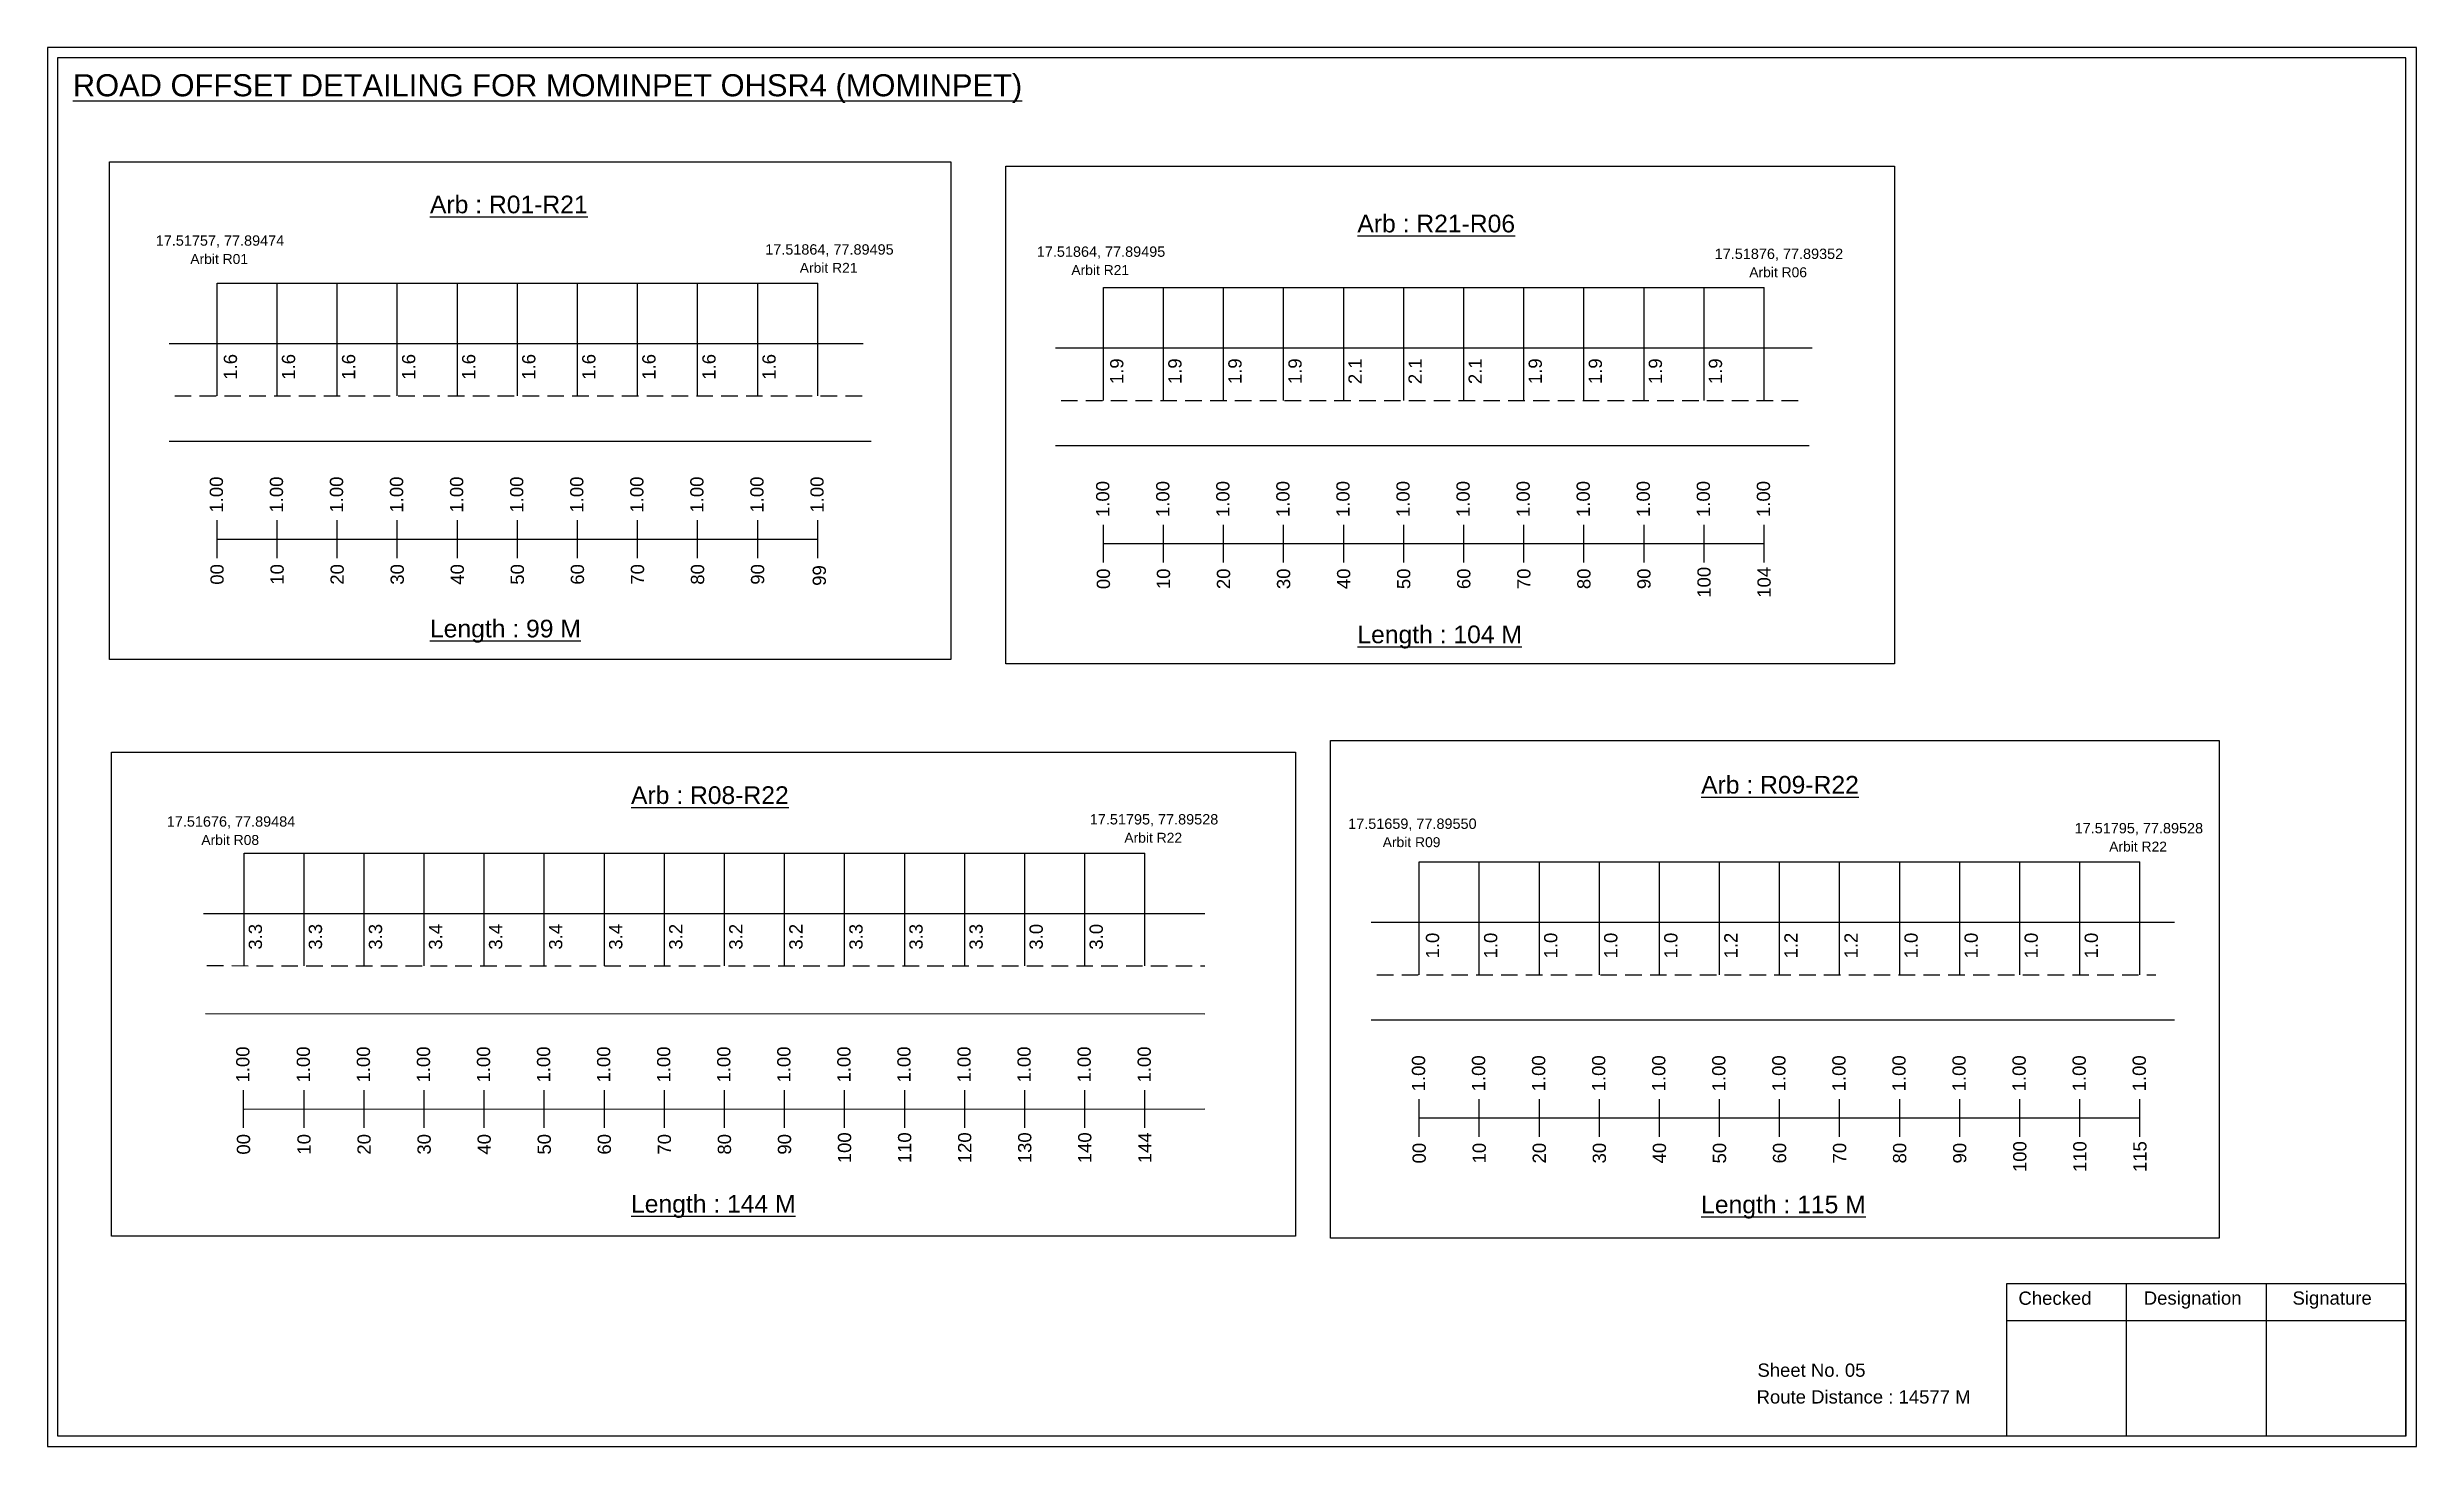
# Model space of a CAD drawing. Header units: inches. Extents: x 777 to 9331, y 1229 to 5049.
# Drawn here: x 5928 to 6464, y 2594 to 2911 of the extents above; entities that cross this region are included whole.
import ezdxf

# ---------------------------------------------------------------- set-up
doc = ezdxf.new("R2010")
doc.units = ezdxf.units.IN
doc.header["$MEASUREMENT"] = 0
doc.linetypes.add('DASHED2', pattern=[0.375, 0.25, -0.125])
doc.layers.add('PDF_Geometry', color=7, linetype='Continuous')
doc.layers.add('PDF_Text', color=5, linetype='Continuous')
doc.styles.add('PDF Arial', font='arial.ttf')
doc.styles.get("Standard").update_dxf_attribs({"font": 'arial.ttf'})

msp = doc.modelspace()

# ---------------------------------------------------------------- texts
at = {"color": 242, "true_color": 0xcd2027}
for s, height, p in [('%%UROAD OFFSET DETAILING FOR MOMINPET OHSR4 (MOMINPET)', 5, (5933.73, 2900.11)), ('%%UArb : R01-R21', 4, (6014.59, 2873.63)), ('%%UArb : R21-R06', 4, (6224.58, 2869.31)), ('%%ULength : 99 M', 4, (6014.59, 2777.63)), ('%%ULength : 104 M', 4, (6224.58, 2776.31)), ('%%UArb : R08-R22', 4, (6060.11, 2739.93)), ('%%UArb : R09-R22', 4, (6302.42, 2742.28)), ('%%ULength : 144 M', 4, (6060.11, 2647.43)), ('%%ULength : 115 M', 4, (6302.42, 2647.28))]:
    msp.add_text(s, height=height, dxfattribs=at).set_placement(p)
at = {"color": 5}
for s, height, p in [('17.51757, 77.89474', 2.34, (5952.5, 2866.29)), ('17.51864, 77.89495', 2.34, (6090.5, 2864.28)), ('17.51864, 77.89495', 2.34, (6152, 2863.78)), ('17.51876, 77.89352', 2.34, (6305.5, 2863.29)), ('Arbit R01', 2.246, (5960.32, 2862.16)), ('Arbit R21', 2.246, (6098.32, 2860.16)), ('Arbit R21', 2.246, (6159.82, 2859.66)), ('Arbit R06', 2.246, (6313.32, 2859.16)), ('17.51676, 77.89484', 2.34, (5955, 2734.79)), ('17.51795, 77.89528', 2.34, (6164, 2735.29)), ('17.51659, 77.89550', 2.34, (6222.5, 2734.29)), ('Arbit R08', 2.246, (5962.82, 2730.66)), ('Arbit R22', 2.246, (6171.82, 2731.16)), ('Arbit R09', 2.246, (6230.32, 2730.16)), ('17.51795, 77.89528', 2.34, (6387, 2733.28)), ('Arbit R22', 2.246, (6394.82, 2729.16))]:
    msp.add_text(s, height=height, dxfattribs=at).set_placement(p)
for s, p in [('1.6', (5970.9, 2835.96)), ('1.6', (5984.06, 2835.96)), ('1.6', (5997.66, 2835.96)), ('1.6', (6011.26, 2835.96)), ('1.6', (6024.86, 2835.96)), ('1.6', (6038.46, 2835.96)), ('1.6', (6052.06, 2835.96)), ('1.6', (6065.66, 2835.96)), ('1.6', (6079.26, 2835.96)), ('1.6', (6092.86, 2835.96)), ('1.9', (6171.6, 2834.96)), ('1.9', (6184.76, 2834.96)), ('1.9', (6198.36, 2834.96)), ('1.9', (6211.96, 2834.96)), ('2.1', (6225.56, 2834.96)), ('2.1', (6239.16, 2834.96)), ('2.1', (6252.76, 2834.96)), ('1.9', (6266.36, 2834.96)), ('1.9', (6279.96, 2834.96)), ('1.9', (6293.56, 2834.96)), ('1.9', (6307.16, 2834.96)), ('3.3', (5976.55, 2706.96)), ('3.3', (5990.15, 2706.96)), ('3.3', (6003.75, 2706.96)), ('3.4', (6017.35, 2706.96)), ('3.4', (6030.95, 2706.96)), ('3.4', (6044.55, 2706.96)), ('3.4', (6058.15, 2706.96)), ('3.2', (6071.75, 2706.96)), ('3.2', (6085.35, 2706.96)), ('3.2', (6098.95, 2706.96)), ('3.3', (6112.55, 2706.96)), ('3.3', (6126.15, 2706.96)), ('3.3', (6139.75, 2706.96)), ('3.0', (6153.35, 2706.96)), ('3.0', (6166.95, 2706.96)), ('1.0', (6243.1, 2704.96)), ('1.0', (6256.26, 2704.96)), ('1.0', (6269.86, 2704.96)), ('1.0', (6283.46, 2704.96)), ('1.0', (6297.06, 2704.96)), ('1.2', (6310.66, 2704.96)), ('1.2', (6324.26, 2704.96)), ('1.2', (6337.86, 2704.96)), ('1.0', (6351.46, 2704.96)), ('1.0', (6365.06, 2704.96)), ('1.0', (6378.66, 2704.96)), ('1.0', (6392.26, 2704.96))]:
    msp.add_text(s, height=3, rotation=90).set_placement(p)
at = {"color": 217, "true_color": 0x93278f}
for s, p in [('1.00', (5967.72, 2805.88)), ('1.00', (5981.32, 2805.88)), ('1.00', (5994.92, 2805.88)), ('1.00', (6008.52, 2805.88)), ('1.00', (6022.12, 2805.88)), ('1.00', (6035.72, 2805.88)), ('1.00', (6049.32, 2805.88)), ('1.00', (6062.92, 2805.88)), ('1.00', (6076.52, 2805.88)), ('1.00', (6090.12, 2805.88)), ('1.00', (6103.72, 2805.88)), ('1.00', (6168.42, 2804.88)), ('1.00', (6182.02, 2804.88)), ('1.00', (6195.62, 2804.88)), ('1.00', (6209.22, 2804.88)), ('1.00', (6222.82, 2804.88)), ('1.00', (6236.42, 2804.88)), ('1.00', (6250.02, 2804.88)), ('1.00', (6263.62, 2804.88)), ('1.00', (6277.22, 2804.88)), ('1.00', (6290.82, 2804.88)), ('1.00', (6304.42, 2804.88)), ('1.00', (6318.02, 2804.88)), ('00', (5967.87, 2789.56)), ('10', (5981.47, 2789.56)), ('20', (5995.07, 2789.56)), ('30', (6008.67, 2789.56)), ('40', (6022.27, 2789.56)), ('50', (6035.87, 2789.56)), ('60', (6049.47, 2789.56)), ('70', (6063.07, 2789.56)), ('80', (6076.67, 2789.56)), ('90', (6090.27, 2789.56)), ('99', (6104.24, 2789.31)), ('00', (6168.57, 2788.56)), ('10', (6182.17, 2788.56)), ('20', (6195.77, 2788.56)), ('30', (6209.37, 2788.56)), ('40', (6222.97, 2788.56)), ('50', (6236.57, 2788.56)), ('60', (6250.17, 2788.56)), ('70', (6263.77, 2788.56)), ('80', (6277.37, 2788.56)), ('90', (6290.97, 2788.56)), ('100', (6304.57, 2786.61)), ('104', (6318.17, 2786.61)), ('1.00', (5973.7, 2676.88)), ('1.00', (5987.41, 2676.88)), ('1.00', (6001.01, 2676.88)), ('1.00', (6014.61, 2676.88)), ('1.00', (6028.21, 2676.88)), ('1.00', (6041.81, 2676.88)), ('1.00', (6055.41, 2676.88)), ('1.00', (6069.01, 2676.88)), ('1.00', (6082.61, 2676.88)), ('1.00', (6096.21, 2676.88)), ('1.00', (6109.81, 2676.88)), ('1.00', (6123.41, 2676.88)), ('1.00', (6137.01, 2676.88)), ('1.00', (6150.61, 2676.88)), ('1.00', (6164.21, 2676.88)), ('1.00', (6177.81, 2676.88)), ('1.00', (6239.92, 2674.88)), ('1.00', (6253.52, 2674.88)), ('1.00', (6267.12, 2674.88)), ('1.00', (6280.72, 2674.88)), ('1.00', (6294.32, 2674.88)), ('1.00', (6307.92, 2674.88)), ('1.00', (6321.52, 2674.88)), ('1.00', (6335.12, 2674.88)), ('1.00', (6348.72, 2674.88)), ('1.00', (6362.32, 2674.88)), ('1.00', (6375.92, 2674.88)), ('1.00', (6389.52, 2674.88)), ('1.00', (6403.12, 2674.88)), ('00', (5973.86, 2660.56)), ('10', (5987.56, 2660.56)), ('20', (6001.16, 2660.56)), ('30', (6014.76, 2660.56)), ('40', (6028.36, 2660.56)), ('50', (6041.96, 2660.56)), ('60', (6055.56, 2660.56)), ('70', (6069.16, 2660.56)), ('80', (6082.76, 2660.56)), ('90', (6096.36, 2660.56)), ('100', (6109.96, 2658.61)), ('110', (6123.56, 2658.61)), ('120', (6137.16, 2658.61)), ('130', (6150.76, 2658.61)), ('140', (6164.36, 2658.61)), ('144', (6177.96, 2658.61)), ('00', (6240.07, 2658.56)), ('10', (6253.67, 2658.56)), ('20', (6267.27, 2658.56)), ('30', (6280.87, 2658.56)), ('40', (6294.47, 2658.56)), ('50', (6308.07, 2658.56)), ('60', (6321.67, 2658.56)), ('70', (6335.27, 2658.56)), ('80', (6348.87, 2658.56)), ('90', (6362.47, 2658.56)), ('100', (6376.07, 2656.61)), ('110', (6389.67, 2656.61)), ('115', (6403.27, 2656.61))]:
    msp.add_text(s, height=3, rotation=90, dxfattribs=at).set_placement(p)
for s, p in [('Sheet No. 05', (6315.17, 2610.27)), ('Route Distance : 14577 M', (6314.98, 2604.22))]:
    msp.add_text(s, height=3).set_placement(p)
at = {"layer": 'PDF_Text', "color": 7, "attachment_point": 7, "style": 'PDF Arial'}
for s, insert, char_height in [('Checked', (6374.27, 2626.52), 3.001), ('Designation', (6402.65, 2625.69), 3.0006), ('Signature', (6436.33, 2625.69), 3.001)]:
    msp.add_mtext(s, dxfattribs=dict(at, insert=insert, char_height=char_height))

# ---------------------------------------------------------------- linework, layer by layer
at = {"color": 5}
for p, q in [((5966.39, 2857.82), (6102.39, 2857.82)), ((6167.09, 2856.82), (6316.69, 2856.82)), ((5972.48, 2728.82), (6176.48, 2728.82)), ((6238.59, 2726.82), (6401.79, 2726.82))]:
    msp.add_line(p, q, dxfattribs=at)
for p, q in [((5966.39, 2832.28), (5966.39, 2857.82)), ((5979.99, 2832.28), (5979.99, 2857.82)), ((5993.59, 2832.28), (5993.59, 2857.82)), ((6007.19, 2832.28), (6007.19, 2857.82)), ((6020.79, 2832.28), (6020.79, 2857.82)), ((6034.39, 2832.28), (6034.39, 2857.82)), ((6047.99, 2832.28), (6047.99, 2857.82)), ((6061.59, 2832.28), (6061.59, 2857.82)), ((6075.19, 2832.28), (6075.19, 2857.82)), ((6088.79, 2832.28), (6088.79, 2857.82)), ((6102.39, 2832.28), (6102.39, 2857.82)), ((6167.09, 2831.28), (6167.09, 2856.82)), ((6180.69, 2831.28), (6180.69, 2856.82)), ((6194.29, 2831.28), (6194.29, 2856.82)), ((6207.89, 2831.28), (6207.89, 2856.82)), ((6221.49, 2831.28), (6221.49, 2856.82)), ((6235.09, 2831.28), (6235.09, 2856.82)), ((6248.69, 2831.28), (6248.69, 2856.82)), ((6262.29, 2831.28), (6262.29, 2856.82)), ((6275.89, 2831.28), (6275.89, 2856.82)), ((6289.49, 2831.28), (6289.49, 2856.82)), ((6303.09, 2831.28), (6303.09, 2856.82)), ((6316.69, 2831.28), (6316.69, 2856.82)), ((5955.51, 2844.17), (6112.67, 2844.17)), ((6156.22, 2843.17), (6327.57, 2843.17)), ((6114.49, 2821.98), (5955.51, 2821.98)), ((6326.88, 2820.98), (6156.22, 2820.98)), ((5972.48, 2703.29), (5972.48, 2728.82)), ((5986.08, 2703.29), (5986.08, 2728.82)), ((5999.68, 2703.29), (5999.68, 2728.82)), ((6013.28, 2703.29), (6013.28, 2728.82)), ((6026.88, 2703.29), (6026.88, 2728.82)), ((6040.48, 2703.29), (6040.48, 2728.82)), ((6054.08, 2703.29), (6054.08, 2728.82)), ((6067.68, 2703.29), (6067.68, 2728.82)), ((6081.28, 2703.29), (6081.28, 2728.82)), ((6094.88, 2703.29), (6094.88, 2728.82)), ((6108.48, 2703.29), (6108.48, 2728.82)), ((6122.08, 2703.29), (6122.08, 2728.82)), ((6135.68, 2703.29), (6135.68, 2728.82)), ((6149.28, 2703.29), (6149.28, 2728.82)), ((6162.88, 2703.29), (6162.88, 2728.82)), ((6176.48, 2703.29), (6176.48, 2728.82)), ((6238.59, 2701.28), (6238.59, 2726.82)), ((6252.19, 2701.28), (6252.19, 2726.82)), ((6265.79, 2701.28), (6265.79, 2726.82)), ((6279.39, 2701.28), (6279.39, 2726.82)), ((6292.99, 2701.28), (6292.99, 2726.82)), ((6306.59, 2701.28), (6306.59, 2726.82)), ((6320.19, 2701.28), (6320.19, 2726.82)), ((6333.79, 2701.28), (6333.79, 2726.82)), ((6347.39, 2701.28), (6347.39, 2726.82)), ((6360.99, 2701.28), (6360.99, 2726.82)), ((6374.59, 2701.28), (6374.59, 2726.82)), ((6388.19, 2701.28), (6388.19, 2726.82)), ((6401.79, 2701.28), (6401.79, 2726.82)), ((5963.29, 2715.17), (6190.08, 2715.17)), ((6227.72, 2713.17), (6409.62, 2713.17)), ((5963.76, 2692.48), (6190.08, 2692.45)), ((6409.62, 2690.98), (6227.72, 2690.98))]:
    msp.add_line(p, q)
at = {"linetype": 'DASHED2', "ltscale": 15}
for p, q in [((5956.79, 2832.28), (6112.67, 2832.28)), ((6157.49, 2831.28), (6325.09, 2831.28)), ((5964.08, 2703.33), (6190.08, 2703.29)), ((6228.99, 2701.28), (6405.4, 2701.28))]:
    msp.add_line(p, q, dxfattribs=at)
at = {"color": 217, "true_color": 0x93278f}
for p, q in [((5966.39, 2795.58), (5966.39, 2804.14)), ((5979.99, 2795.58), (5979.99, 2804.14)), ((5993.59, 2795.58), (5993.59, 2804.14)), ((6007.19, 2795.58), (6007.19, 2804.14)), ((6020.79, 2795.58), (6020.79, 2804.14)), ((6034.39, 2795.58), (6034.39, 2804.14)), ((6047.99, 2795.58), (6047.99, 2804.14)), ((6061.59, 2795.58), (6061.59, 2804.14)), ((6075.19, 2795.58), (6075.19, 2804.14)), ((6088.79, 2795.58), (6088.79, 2804.14)), ((6102.39, 2795.58), (6102.39, 2804.14)), ((6167.09, 2794.58), (6167.09, 2803.14)), ((6180.69, 2794.58), (6180.69, 2803.14)), ((6194.29, 2794.58), (6194.29, 2803.14)), ((6207.89, 2794.58), (6207.89, 2803.14)), ((6221.49, 2794.58), (6221.49, 2803.14)), ((6235.09, 2794.58), (6235.09, 2803.14)), ((6248.69, 2794.58), (6248.69, 2803.14)), ((6262.29, 2794.58), (6262.29, 2803.14)), ((6275.89, 2794.58), (6275.89, 2803.14)), ((6289.49, 2794.58), (6289.49, 2803.14)), ((6303.09, 2794.58), (6303.09, 2803.14)), ((6316.69, 2794.58), (6316.69, 2803.14)), ((5966.39, 2799.85), (6102.39, 2799.88)), ((6167.09, 2798.85), (6316.69, 2798.88)), ((5972.38, 2666.59), (5972.38, 2675.14)), ((5986.08, 2666.59), (5986.08, 2675.14)), ((5999.68, 2666.59), (5999.68, 2675.14)), ((6013.28, 2666.59), (6013.28, 2675.14)), ((6026.88, 2666.59), (6026.88, 2675.14)), ((6040.48, 2666.59), (6040.48, 2675.14)), ((6054.08, 2666.59), (6054.08, 2675.14)), ((6067.68, 2666.59), (6067.68, 2675.14)), ((6081.28, 2666.59), (6081.28, 2675.14)), ((6094.88, 2666.59), (6094.88, 2675.14)), ((6108.48, 2666.59), (6108.48, 2675.14)), ((6122.08, 2666.59), (6122.08, 2675.14)), ((6135.68, 2666.59), (6135.68, 2675.14)), ((6149.28, 2666.59), (6149.28, 2675.14)), ((6162.88, 2666.59), (6162.88, 2675.14)), ((6176.48, 2666.59), (6176.48, 2675.14)), ((6238.59, 2664.58), (6238.59, 2673.14)), ((6252.19, 2664.58), (6252.19, 2673.14)), ((6265.79, 2664.58), (6265.79, 2673.14)), ((6279.39, 2664.58), (6279.39, 2673.14)), ((6292.99, 2664.58), (6292.99, 2673.14)), ((6306.59, 2664.58), (6306.59, 2673.14)), ((6320.19, 2664.58), (6320.19, 2673.14)), ((6333.79, 2664.58), (6333.79, 2673.14)), ((6347.39, 2664.58), (6347.39, 2673.14)), ((6360.99, 2664.58), (6360.99, 2673.14)), ((6374.59, 2664.58), (6374.59, 2673.14)), ((6388.19, 2664.58), (6388.19, 2673.14)), ((6401.79, 2664.58), (6401.79, 2673.14)), ((5972.48, 2670.86), (6190.08, 2670.9)), ((6238.59, 2668.85), (6401.79, 2668.89))]:
    msp.add_line(p, q, dxfattribs=at)
for points in [[(5942, 2885.3), (6132.55, 2885.3), (6132.55, 2772.62), (5942, 2772.62)], [(6145, 2884.3), (6346.24, 2884.3), (6346.24, 2771.62), (6145, 2771.62)], [(6218.5, 2754.3), (6419.74, 2754.3), (6419.74, 2641.62), (6218.5, 2641.62)], [(5942.5, 2751.64), (6210.58, 2751.64), (6210.58, 2642.12), (5942.5, 2642.12)]]:
    msp.add_lwpolyline(points, close=True)
at = {"layer": 'PDF_Geometry'}
for points in [[(5927.96, 2911.18), (5927.96, 2594.47), (6464.43, 2594.47), (6464.43, 2911.18)], [(5930.28, 2908.85), (5930.28, 2596.89), (6462.01, 2596.89), (6462.01, 2908.85)]]:
    msp.add_lwpolyline(points, close=True, dxfattribs=at)
at = {"layer": 'PDF_Geometry', "color": 242, "true_color": 0xcc1f26}
msp.add_lwpolyline([(6462.01, 2596.8), (6371.67, 2596.8), (6371.67, 2631.41), (6462.01, 2631.41)], close=True, dxfattribs=at)
for points in [[(6398.65, 2631.41), (6398.65, 2596.8)], [(6430.38, 2631.41), (6430.38, 2596.8)], [(6371.67, 2623.03), (6462.01, 2623.03)]]:
    msp.add_lwpolyline(points, dxfattribs=at)

msp.set_redraw_order([(e.dxf.handle, doc.entitydb.next_handle()) for e in msp.query("TEXT MTEXT ATTDEF DIMENSION ARC_DIMENSION")])  # texts and dimensions are drawn at this point

doc.saveas('drawing.dxf')
